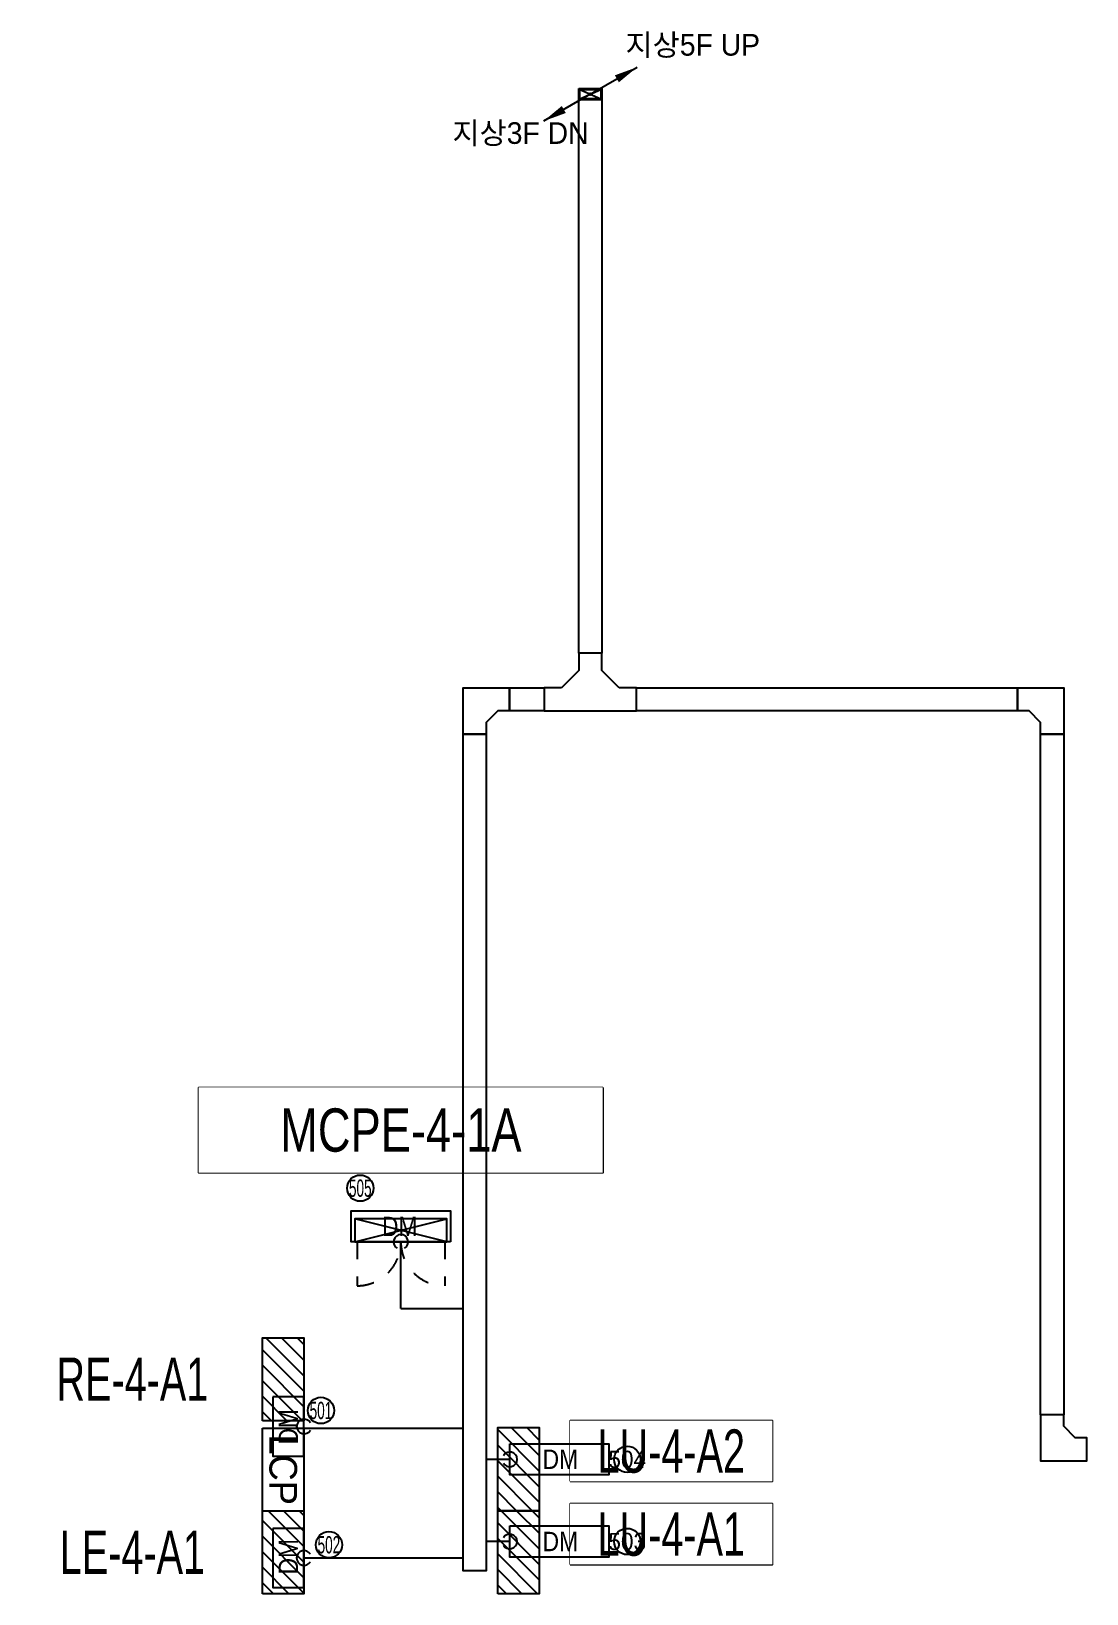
# Model space of a CAD drawing. Header units: millimetres. Extents: x 89450 to 753248, y -530175 to 1209785.
# Drawn here: x 90449 to 99602, y 480855 to 494400 of the extents above; entities that cross this region are included whole.
import ezdxf
from ezdxf.enums import TextEntityAlignment as Align

# ---------------------------------------------------------------- set-up
doc = ezdxf.new("R2010")
doc.units = ezdxf.units.MM
doc.header["$LTSCALE"] = 150
doc.linetypes.add('CONTINOUS', pattern=[0])
doc.linetypes.add('D1', pattern=[3, 1, -1, 1])
for name, color, linetype in [('------01 Distribution Panel', 3, 'Continuous'), ('------01 Distribution Panel_UPS_Emgency', 232, 'Continuous'), ('------01 Motor Control Panel or Center', 4, 'Continuous'), ('------02 Etc Panel', 3, 'Continuous'), ('-----29 Indicator', 1, 'Continuous'), ('-----99 EPMS CABLE DUCT', 4, 'Continuous'), ('-----99 EPMS CONDUIT', 4, 'Continuous'), ('-----99 EPMS DEVICE', 3, 'Continuous')]:
    doc.layers.add(name, color=color, linetype=linetype)
doc.styles.add('ELEC', font='')
doc.styles.get('ELEC').set_extended_font_data('Dotum')

msp = doc.modelspace()

# ---------------------------------------------------------------- texts
at = {"layer": '-----29 Indicator', "style": 'ELEC', "width": 0.6}
for s, p in [('501', (92961, 482444)), ('502', (93030, 481280))]:
    msp.add_text(s, height=150, dxfattribs=at).set_placement(p, align=Align.MIDDLE_CENTER)
at = {"layer": '-----99 EPMS CABLE DUCT', "style": 'ELEC'}
for s, p in [('지상5F UP', (95602, 494189)), ('지상3F DN', (94101, 493424))]:
    msp.add_text(s, height=187.7, dxfattribs=at).set_placement(p)
at = {"layer": '-----99 EPMS DEVICE', "color": 2, "style": 'ELEC', "width": 0.9}
msp.add_text('DM', height=168, dxfattribs=at).set_placement((93644, 484039), align=Align.MIDDLE)
for p in [(92678, 482301), (92678, 481176), (92678, 481176)]:
    msp.add_text('DM', height=168, rotation=90, dxfattribs=at).set_placement(p, align=Align.MIDDLE)

# ---------------------------------------------------------------- blocks, each defined once
blk = doc.blocks.new('A02')
h = blk.add_hatch()
h.set_pattern_fill('ANSI31', color=161, scale=25, style=0)
h.set_pattern_definition([(45, (-2000, -19200), (-56.1266, 56.1266), [])])
h.paths.add_polyline_path([(-300, 300), (-300, 0), (300, 0), (300, 300)])
at = {"color": 161}
blk.add_lwpolyline([(300, 0), (-300, 0), (-300, 300), (300, 300)], close=True, dxfattribs=at)
blk = doc.blocks.new('MCP_EQUIPMENT-2')
at = {"color": 161}
for p, q in [((200, 400), (0, -400)), ((200, -400), (0, 400))]:
    blk.add_line(p, q, dxfattribs=at)
at = {"color": 161, "linetype": 'D1'}
for p, q in [((200, 380), (580, 380)), ((200, -380), (580, -380))]:
    blk.add_line(p, q, dxfattribs=at)
at = {"color": 161}
blk.add_lwpolyline([(200, 400), (0, 400), (0, -400), (200, -400)], close=True, dxfattribs=at)
at = {"color": 161, "linetype": 'D1'}
for centre, start, end in [((200, 380), 270, 0), ((200, -380), 0, 90)]:
    blk.add_arc(centre, 380, start, end, dxfattribs=at)
blk = doc.blocks.new('A07')
at = {"color": 8}
blk.add_lwpolyline([(-300, 0), (-300, 300), (300, 300), (300, 0)], close=True, dxfattribs=at)
at = {"color": 8, "style": 'ELEC'}
blk.add_text('LCP', height=200, rotation=360, dxfattribs=at).set_placement((0, 150), align=Align.MIDDLE)
blk = doc.blocks.new('zw$32E')
for p, q in [((100, 0), (0, 0)), ((0, 0), (0, -400)), ((100, -75), (100, 0)), ((175, -150), (100, -75)), ((250, -150), (175, -150)), ((250, -250), (250, -150)), ((100, -325), (175, -250)), ((175, -250), (250, -250)), ((100, -400), (100, -325)), ((0, -400), (100, -400))]:
    blk.add_line(p, q)

# ---------------------------------------------------------------- linework, layer by layer
at = {"layer": '------01 Distribution Panel_UPS_Emgency', "color": 1, "elevation": 0}
for points in [[(95121, 481830), (96876, 481830), (96876, 482355), (95121, 482355)], [(95121, 481110), (96876, 481110), (96876, 481635), (95121, 481635)]]:
    msp.add_lwpolyline(points, close=True, dxfattribs=at)
at = {"layer": '------01 Motor Control Panel or Center', "linetype": 'CONTINOUS', "elevation": 0}
msp.add_lwpolyline([(95405, 485245), (95405, 484505), (91902, 484505), (91902, 485245)], close=True, dxfattribs=at)
at = {"layer": '------02 Etc Panel'}
for p, q in [((92814, 482290), (94195, 482290)), ((92814, 481165), (94195, 481165))]:
    msp.add_line(p, q, dxfattribs=at)
at = {"layer": '-----29 Indicator'}
for centre in [(92961, 482444), (93030, 481280)]:
    msp.add_circle(centre, 114, dxfattribs=at)
at = {"layer": '-----99 EPMS CABLE DUCT'}
for p, q in [((95297, 493855), (95703, 494089)), ((95207, 493895), (95387, 493815)), ((95207, 493815), (95387, 493895)), ((95297, 493855), (94891, 493621))]:
    msp.add_line(p, q, dxfattribs=at)
at = {"layer": '-----99 EPMS CABLE DUCT', "elevation": 0}
for points in [[(95703, 494089, 0, 70, 0), (95527, 493988, 40, 40, 0)], [(94891, 493621, 0, 70, 0), (95067, 493722, 40, 40, 0)]]:
    msp.add_lwpolyline(points, format="xyseb", dxfattribs=at)
for points in [[(95197, 493905), (95397, 493905), (95397, 489008), (95197, 489008)], [(95197, 493905), (95397, 493905), (95397, 493805), (95197, 493805)], [(95207, 493895), (95387, 493895), (95387, 493815), (95207, 493815)], [(94595, 488708), (94897, 488708), (94897, 488508), (94595, 488508)], [(95697, 488708), (99002, 488708), (99002, 488508), (95697, 488508)], [(99202, 488308), (99402, 488308), (99402, 482407), (99202, 482407)]]:
    msp.add_lwpolyline(points, close=True, dxfattribs=at)
for points in [[(94395, 488308), (94195, 488308), (94195, 488708), (94595, 488708), (94595, 488508), (94495, 488508), (94395, 488408), (94395, 488308)], [(99002, 488508), (99002, 488708), (99402, 488708), (99402, 488308), (99202, 488308), (99202, 488408), (99102, 488508), (99002, 488508)], [(99002, 488508), (99002, 488708), (99402, 488708), (99402, 488308), (99202, 488308), (99202, 488408), (99102, 488508), (99002, 488508)], [(99402, 482407), (99202, 482407), (99202, 482007), (99602, 482007), (99602, 482207), (99502, 482207), (99402, 482307), (99402, 482407)]]:
    msp.add_lwpolyline(points, dxfattribs=at)
at = {"layer": '-----99 EPMS CABLE DUCT'}
msp.add_circle((95297, 493855), 10, dxfattribs=at)
at = {"layer": '-----99 EPMS CONDUIT'}
for q in [(93654, 483905), (94195, 483328)]:
    msp.add_line((93654, 483328), q, dxfattribs=at)
for points in [[(94598, 482020, 0), (94395, 482020, 0)], [(94598, 481308, 0), (94395, 481308, 0)]]:
    msp.add_polyline3d(points, dxfattribs=at)
for centre, start, end in [((93654, 483905), 300, 240), ((92814, 482305), 30, 330), ((94598, 482020), 210, 150), ((94598, 481308), 210, 150), ((92814, 481165), 30, 330), ((92814, 481165), 30, 330)]:
    msp.add_arc(centre, 63.8, start, end, dxfattribs=at)
at = {"layer": '-----99 EPMS DEVICE', "color": 2, "elevation": 0}
for points in [[(94084, 483905), (93223, 483905), (93223, 484175), (94084, 484175)], [(92544, 482562), (92544, 482048), (92814, 482048), (92814, 482562)], [(92544, 481422), (92544, 480908), (92814, 480908), (92814, 481422)], [(92544, 481422), (92544, 480908), (92814, 480908), (92814, 481422)]]:
    msp.add_lwpolyline(points, close=True, dxfattribs=at)

# ---------------------------------------------------------------- block references
at = {"layer": '------01 Distribution Panel', "xscale": 1.2, "yscale": 1.2, "zscale": 1.2, "rotation": 270}
for p in [(92454, 482715), (92454, 481215)]:
    msp.add_blockref('A02', p, dxfattribs=at)
at = {"layer": '------01 Distribution Panel_UPS_Emgency', "xscale": 1.2, "yscale": 1.2, "zscale": 1.2, "rotation": 270}
for p in [(94494, 481935), (94494, 481215)]:
    msp.add_blockref('A02', p, dxfattribs=at)
at = {"layer": '------01 Motor Control Panel or Center', "rotation": 270}
msp.add_blockref('MCP_EQUIPMENT-2', (93654, 484105), dxfattribs=at)
at = {"layer": '------02 Etc Panel', "color": 8, "xscale": 1.2, "yscale": 1.2, "zscale": 1.2, "rotation": 270}
msp.add_blockref('A07', (92454, 481930), dxfattribs=at)
at = {"layer": '-----99 EPMS CABLE DUCT', "xscale": 2, "yscale": 2, "zscale": 2, "rotation": 89.99999999999993}
msp.add_blockref('zw$32E', (94897, 488508), dxfattribs=at)

msp.set_redraw_order([(e.dxf.handle, doc.entitydb.next_handle()) for e in msp.query("TEXT MTEXT ATTDEF DIMENSION ARC_DIMENSION")])  # texts and dimensions are drawn at this point

# ---------------------------------------------------------------- wipeouts: each hides what was drawn before it
at = {"color": 1}
for points in [[(90449, 482453), (92204, 482453), (92204, 482978), (90449, 482978)], [(90449, 480953), (92204, 480953), (92204, 481478), (90449, 481478)]]:
    msp.add_wipeout(points, dxfattribs=at).dxf.layer = '------01 Distribution Panel'

# ---------------------------------------------------------------- next in the draw order: texts
at = {"layer": '------01 Distribution Panel', "style": 'ELEC', "width": 0.7}
for s, p in [('RE-4-A1', (91326, 482715)), ('LE-4-A1', (91326, 481215))]:
    msp.add_text(s, height=375, dxfattribs=at).set_placement(p, align=Align.MIDDLE_CENTER)

# ---------------------------------------------------------------- next in the draw order: wipeouts: each hides what was drawn before it
at = {"color": 1}
for points in [[(95121, 481830), (96876, 481830), (96876, 482355), (95121, 482355)], [(95121, 481110), (96876, 481110), (96876, 481635), (95121, 481635)]]:
    msp.add_wipeout(points, dxfattribs=at).dxf.layer = '------01 Distribution Panel_UPS_Emgency'
msp.add_wipeout([(91902, 485245), (95405, 485245), (95405, 484505), (91902, 484505)]).dxf.layer = '------01 Motor Control Panel or Center'

# ---------------------------------------------------------------- next in the draw order: linework, layer by layer
at = {"layer": '-----29 Indicator'}
for centre in [(93302, 484371), (95617, 482020), (95617, 481308)]:
    msp.add_circle(centre, 114, dxfattribs=at)
at = {"layer": '-----99 EPMS CABLE DUCT', "elevation": 0}
msp.add_lwpolyline([(94195, 488308), (94395, 488308), (94395, 481053), (94195, 481053)], close=True, dxfattribs=at)
at = {"layer": '-----99 EPMS DEVICE', "color": 2, "elevation": 0}
for points in [[(94598, 482155), (95458, 482155), (95458, 481886), (94598, 481886)], [(94598, 481443), (95458, 481443), (95458, 481173), (94598, 481173)]]:
    msp.add_lwpolyline(points, close=True, dxfattribs=at)

# ---------------------------------------------------------------- next in the draw order: texts
at = {"layer": '------01 Distribution Panel_UPS_Emgency', "style": 'ELEC', "width": 0.7}
for s, p in [('LU-4-A2', (95999, 482092)), ('LU-4-A1', (95999, 481372))]:
    msp.add_text(s, height=375, dxfattribs=at).set_placement(p, align=Align.MIDDLE_CENTER)
at = {"layer": '------01 Motor Control Panel or Center', "linetype": 'CONTINOUS', "style": 'ELEC', "width": 0.8}
msp.add_text('MCPE-4-1A', height=375, dxfattribs=at).set_placement((93654, 484875), align=Align.MIDDLE)
at = {"layer": '-----29 Indicator', "style": 'ELEC', "width": 0.6}
msp.add_text('505', height=150, dxfattribs=at).set_placement((93302, 484371), align=Align.MIDDLE_CENTER)
at = {"layer": '-----29 Indicator', "style": 'ELEC'}
for s, p in [('504', (95617, 482020)), ('503', (95617, 481308))]:
    msp.add_text(s, height=150, dxfattribs=at).set_placement(p, align=Align.MIDDLE_CENTER)
at = {"layer": '-----99 EPMS DEVICE', "color": 2, "style": 'ELEC', "width": 0.9}
for p in [(95037, 482021), (95037, 481308)]:
    msp.add_text('DM', height=168, dxfattribs=at).set_placement(p, align=Align.MIDDLE)

doc.saveas('drawing.dxf')
